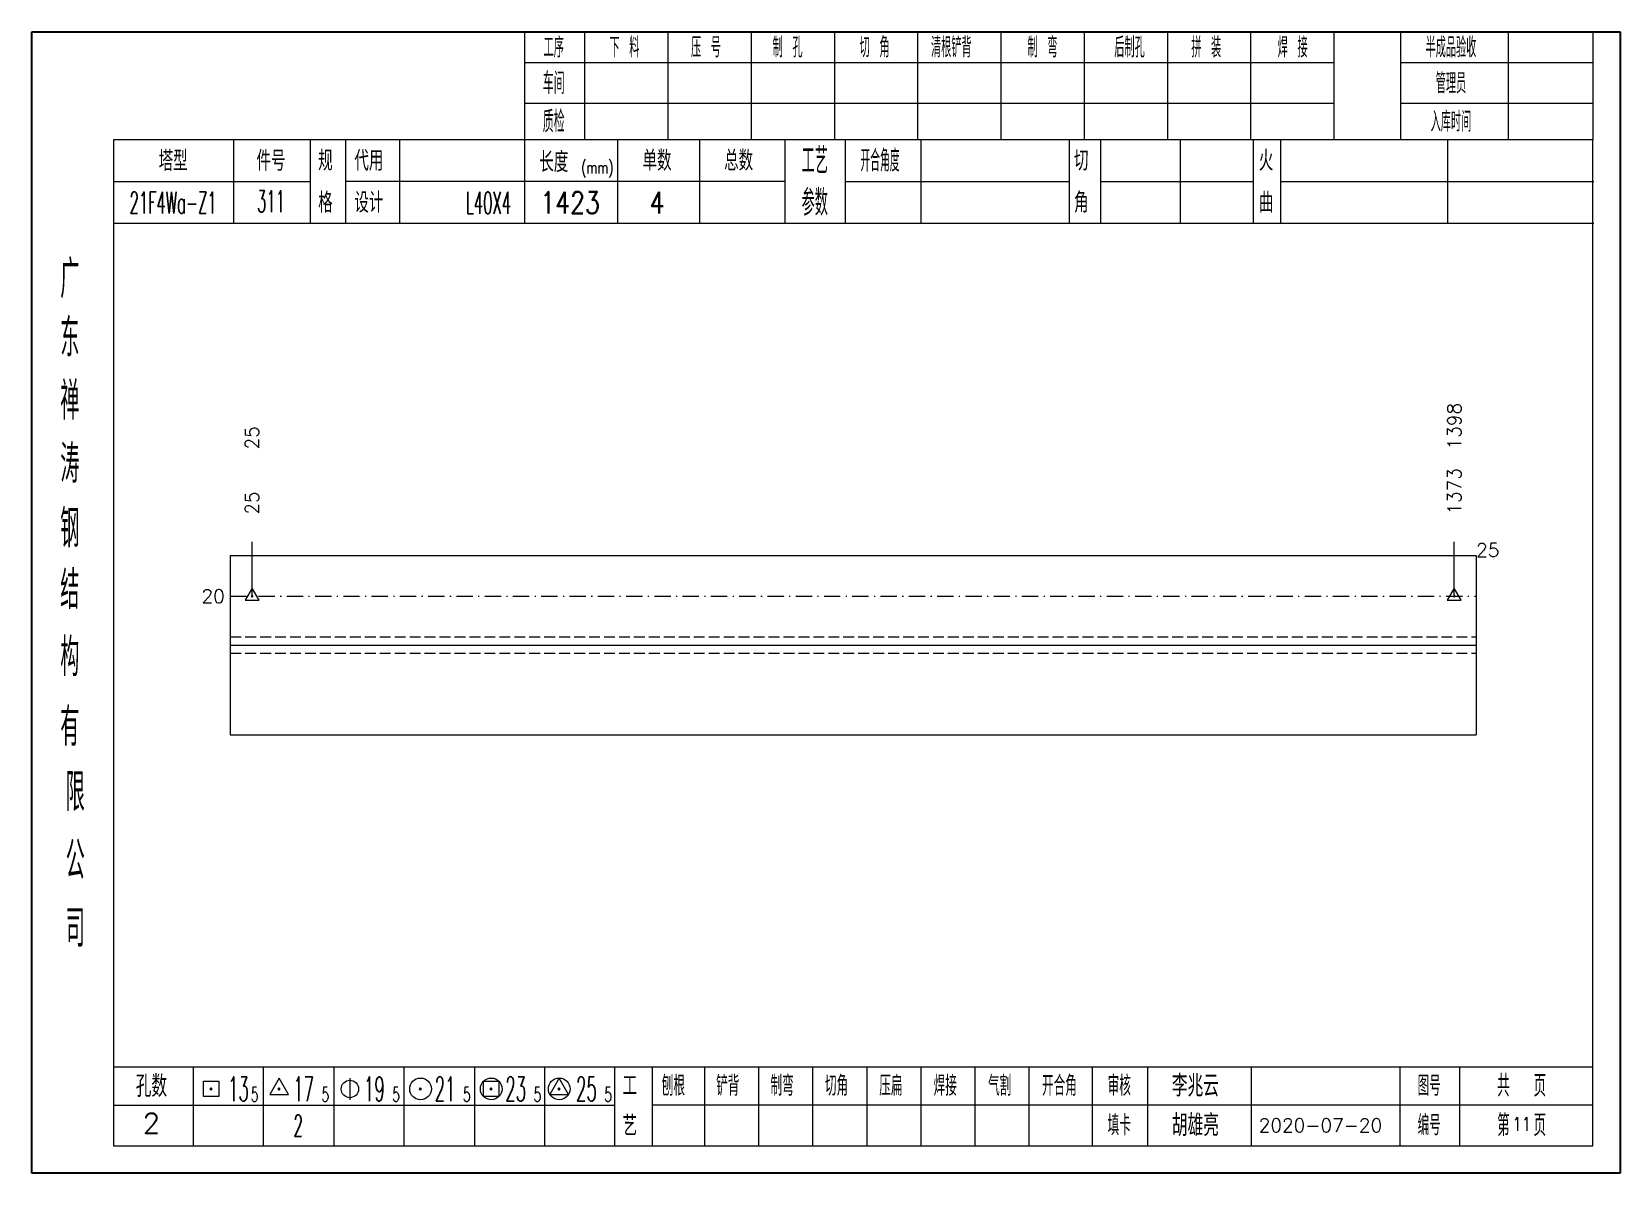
# Model space of a CAD drawing. Extents: x 1310 to 15542, y -76 to 8381.
# Drawn here: x 4637.7 to 4929.9, y 4373.7 to 4583.7 of the extents above; entities that cross this region are included whole.
import ezdxf
from ezdxf.enums import TextEntityAlignment as Align

# ---------------------------------------------------------------- set-up
doc = ezdxf.new("R2010")
doc.units = 0
doc.header["$MEASUREMENT"] = 0
doc.linetypes.add('一点画线', pattern=[5.2, 3, -1, 0.2, -1])
doc.linetypes.add('虚线', pattern=[2.75, 2, -0.75])
doc.layers.get('0').update_dxf_attribs({"linetype": 'CONTINUOUS', "lineweight": 25})
for name, color, linetype, lineweight in [('1', 7, 'CONTINUOUS', 25), ('4', 7, 'CONTINUOUS', 25), ('5', 7, 'CONTINUOUS', 25)]:
    doc.layers.add(name, color=color, linetype=linetype, lineweight=lineweight)
doc.styles.get("Standard").update_dxf_attribs({"font": 'simplex.shx', "width": 0.7, "height": 3, "bigfont": 'gbhzfs.shx'})

msp = doc.modelspace()

# ---------------------------------------------------------------- texts
at = {"color": 7, "linetype": 'Continuous', "lineweight": 13}
for s, p in [('1398', (4899.326, 4506.884)), ('25', (4678.247, 4506.884))]:
    msp.add_text(s, height=2.5, rotation=90, dxfattribs=at).set_placement(p, align=Align.MIDDLE_LEFT)
at = {"color": 8, "linetype": 'Continuous', "lineweight": 9}
for s, p in [('1373', (4899.326, 4494.884)), ('25', (4678.247, 4494.884))]:
    msp.add_text(s, height=2.5, rotation=90, dxfattribs=at).set_placement(p, align=Align.MIDDLE_LEFT)
at = {"color": 7, "linetype": 'Continuous', "lineweight": 13}
msp.add_text('25', height=2.5, dxfattribs=at).set_placement((4903.352, 4488.384), align=Align.MIDDLE_LEFT)
msp.add_text('20', height=2.5, dxfattribs=at).set_placement((4673.222, 4479.884), align=Align.MIDDLE_RIGHT)
at = {"layer": '4', "color": 1, "linetype": 'Continuous', "lineweight": 25}
for s, height, width, p in [('工序', 3.7, 0.7, (4733.722, 4580.841)), ('下 料', 3.7, 0.7, (4746.722, 4580.841)), ('压 号', 3.7, 0.7, (4761.722, 4580.841)), ('制 孔', 3.7, 0.7, (4776.722, 4580.841)), ('切 角', 3.7, 0.7, (4792.722, 4580.841)), ('清根铲背 ', 3.7, 0.7, (4807.722, 4580.841)), (' 制 弯', 3.7, 0.7, (4822.722, 4580.841)), (' 后制孔', 3.7, 0.7, (4838.722, 4580.841)), ('拼 装', 3.7, 0.7, (4853.722, 4580.841)), (' 焊 接', 3.7, 0.7, (4868.722, 4580.841)), ('半成品验收', 3.7, 0.7, (4898.722, 4580.841)), ('车间', 4, 0.7, (4733.722, 4574.241)), ('管理员', 3.7, 0.7, (4898.722, 4574.241)), ('质检', 4, 0.7, (4733.722, 4567.181)), ('入库时间', 3.7, 0.7, (4898.722, 4567.181)), ('(mm)', 2.24, 0.7, (4741.722, 4558.741)), ('工艺', 4.8, 0.7, (4781.722, 4560.001)), ('开合角度', 4, 0.6, (4793.722, 4560.001)), ('311', 4, 0.5, (4681.722, 4552.511)), ('参数', 4.8, 0.7, (4781.722, 4552.291)), ('21F4Wa-Z1', 4, 0.5, (4663.722, 4552.261)), ('L40X4', 4, 0.5, (4721.722, 4552.241)), ('1423', 4, 0.8, (4736.722, 4552.291)), ('4', 4, 0.8, (4752.722, 4552.291)), ('广', 6.96, 0.7, (4644.722, 4538.211)), ('东', 6.96, 0.7, (4644.722, 4527.421)), ('禅', 6.96, 0.7, (4644.722, 4515.831)), ('涛', 6.96, 0.7, (4644.722, 4504.231)), ('钢', 6.96, 0.7, (4644.722, 4492.341)), ('结', 6.96, 0.7, (4644.722, 4481.031)), ('构', 6.96, 0.7, (4644.722, 4468.651)), ('有', 6.96, 0.7, (4644.722, 4455.841)), ('限', 6.96, 0.7, (4645.722, 4443.841)), ('公', 6.96, 0.7, (4645.722, 4431.301)), ('司', 6.96, 0.7, (4645.722, 4418.821)), ('13', 4.47, 0.5, (4675.722, 4389.241)), ('17', 4.47, 0.5, (4687.722, 4389.241)), ('19', 4.47, 0.5, (4700.722, 4389.241)), ('21', 4.47, 0.5, (4713.722, 4389.241)), ('23', 4.47, 0.5, (4726.722, 4389.241)), ('25', 4.47, 0.5, (4739.722, 4389.241)), ('刨根', 3.7, 0.8, (4755.722, 4389.841)), ('铲背', 3.7, 0.8, (4765.722, 4389.841)), ('制弯', 3.7, 0.8, (4775.722, 4389.841)), ('切角', 3.7, 0.8, (4785.722, 4389.841)), ('压扁', 3.7, 0.8, (4795.722, 4389.841)), ('焊接', 3.7, 0.8, (4805.722, 4389.841)), ('气割', 3.7, 0.8, (4815.722, 4389.841)), ('开合角', 3.7, 0.8, (4826.722, 4389.841)), ('审核', 3.7, 0.8, (4837.722, 4389.841)), ('图号', 3.7, 0.8, (4894.722, 4389.841)), ('共  页', 4, 0.8, (4911.722, 4389.841)), ('5', 2.68, 0.6, (4678.722, 4388.241)), ('5', 2.68, 0.6, (4691.722, 4388.241)), ('5', 2.68, 0.6, (4704.722, 4388.241)), ('5', 2.68, 0.6, (4717.722, 4388.241)), ('5', 2.68, 0.6, (4730.722, 4388.241)), ('5', 2.68, 0.6, (4743.722, 4388.241)), ('第  页', 4, 0.8, (4911.722, 4382.571)), ('2', 4, 0.5, (4686.722, 4382.491)), ('填卡', 3.7, 0.8, (4837.722, 4382.571)), ('编号', 3.7, 0.8, (4894.722, 4382.571))]:
    msp.add_text(s, height=height, dxfattribs=dict(at, width=width)).set_placement(p, align=Align.MIDDLE_CENTER)
for s, height, p in [('塔型', 3.7, (4663.722, 4559.971)), ('件号', 3.7, (4681.722, 4559.971)), ('规', 3.7, (4691.722, 4560.001)), ('代用', 3.7, (4699.722, 4560.001)), ('长度', 3.7, (4733.722, 4559.741)), ('单数', 3.7, (4752.722, 4560.001)), ('总数', 3.7, (4767.722, 4560.001)), ('切', 3.7, (4830.722, 4560.001)), ('火', 3.7, (4864.722, 4560.001)), ('格', 3.7, (4691.722, 4552.291)), ('设计', 3.7, (4699.722, 4552.291)), ('角', 3.7, (4830.722, 4552.291)), ('曲', 3.7, (4864.722, 4552.291)), ('孔数', 4, (4659.722, 4389.761)), ('工', 3.7, (4747.722, 4389.841)), ('李兆云', 4, (4851.722, 4389.841)), ('胡雄亮', 4, (4851.722, 4382.571)), ('2', 3.7, (4659.722, 4382.931)), ('艺', 3.7, (4747.722, 4382.491)), ('2020-07-20', 2.5, (4874.722, 4382.571))]:
    msp.add_text(s, height=height, dxfattribs=at).set_placement(p, align=Align.MIDDLE_CENTER)
at = {"layer": '4', "color": 6, "linetype": 'Continuous', "lineweight": 25, "width": 0.8}
msp.add_text('11', height=2.5, dxfattribs=at).set_placement((4911.747, 4382.799), align=Align.MIDDLE_CENTER)

# ---------------------------------------------------------------- blocks, each defined once
blk = doc.blocks.new('孔17.5')
at = {"layer": '5', "color": 7, "linetype": 'Continuous', "lineweight": 13}
for p, q in [((0, 1), (-0.866, -0.5)), ((-0.1, -0.1), (0.1, 0.1)), ((0.1, -0.1), (-0.1, 0.1)), ((0.866, -0.5), (0, 1)), ((-0.866, -0.5), (0.866, -0.5))]:
    blk.add_line(p, q, dxfattribs=at)
blk = doc.blocks.new('CTJGK')
at = {"color": 6, "linetype": 'Continuous'}
for p, q in [((0, 209.97), (292.13, 209.97)), ((0, 0), (0, 209.97)), ((292.13, 209.97), (292.13, 0)), ((292.13, 0), (0, 0))]:
    blk.add_line(p, q, dxfattribs=at)

# ---------------------------------------------------------------- linework, layer by layer
at = {"color": 7, "linetype": 'Continuous', "lineweight": 18}
for p, q in [((4674.222, 4487.384), (4674.222, 4454.384)), ((4674.222, 4487.384), (4903.352, 4487.384)), ((4903.352, 4487.384), (4903.352, 4454.384)), ((4674.222, 4470.884), (4903.352, 4470.884))]:
    msp.add_line(p, q, dxfattribs=at)
at = {"color": 7, "linetype": 'Continuous', "lineweight": 13}
for p, q in [((4678.247, 4479.884), (4678.247, 4489.884)), ((4899.326, 4479.884), (4899.326, 4489.884))]:
    msp.add_line(p, q, dxfattribs=at)
at = {"color": 3, "linetype": '一点画线', "lineweight": 13}
msp.add_line((4674.222, 4479.884), (4903.352, 4479.884), dxfattribs=at)
at = {"color": 1, "linetype": '虚线', "lineweight": 18}
for p, q in [((4674.222, 4472.384), (4903.352, 4472.384)), ((4674.222, 4469.384), (4903.352, 4469.384))]:
    msp.add_line(p, q, dxfattribs=at)
at = {"layer": '1', "color": 7, "linetype": 'Continuous', "lineweight": 18}
msp.add_line((4674.222, 4454.384), (4903.352, 4454.384), dxfattribs=at)
at = {"layer": '4', "color": 1, "linetype": 'Continuous', "lineweight": 18}
for p, q in [((4637.722, 4583.711), (4637.722, 4373.741)), ((4929.852, 4583.711), (4637.722, 4583.711)), ((4728.352, 4583.711), (4728.352, 4563.871)), ((4739.382, 4583.711), (4739.382, 4563.851)), ((4754.692, 4583.711), (4754.692, 4563.851)), ((4770.012, 4583.711), (4770.012, 4563.851)), ((4785.322, 4583.711), (4785.322, 4563.851)), ((4800.632, 4583.711), (4800.632, 4563.851)), ((4815.942, 4583.711), (4815.942, 4563.851)), ((4831.262, 4583.711), (4831.262, 4563.851)), ((4846.572, 4583.711), (4846.572, 4563.851)), ((4861.882, 4583.711), (4861.882, 4563.851)), ((4877.192, 4583.711), (4877.192, 4563.871)), ((4877.192, 4583.711), (4877.192, 4563.851)), ((4889.472, 4583.711), (4889.472, 4563.851)), ((4909.222, 4583.711), (4909.222, 4563.851)), ((4924.802, 4583.711), (4924.802, 4563.851)), ((4929.852, 4553.911), (4929.852, 4583.711)), ((4877.192, 4577.981), (4728.352, 4577.981)), ((4924.802, 4577.981), (4889.472, 4577.981)), ((4877.192, 4570.501), (4728.352, 4570.501)), ((4924.802, 4570.501), (4889.472, 4570.501)), ((4652.732, 4563.851), (4652.732, 4378.791)), ((4924.802, 4563.851), (4652.732, 4563.851)), ((4674.852, 4563.861), (4674.852, 4548.441)), ((4689.002, 4548.441), (4689.002, 4563.851)), ((4695.502, 4548.441), (4695.502, 4563.851)), ((4705.372, 4563.851), (4705.372, 4548.441)), ((4728.352, 4563.871), (4728.352, 4548.441)), ((4745.472, 4563.851), (4745.472, 4548.441)), ((4760.522, 4563.851), (4760.522, 4548.441)), ((4776.222, 4563.851), (4776.222, 4548.441)), ((4787.282, 4563.851), (4787.282, 4548.441)), ((4801.232, 4563.851), (4801.232, 4548.441)), ((4828.532, 4563.851), (4828.532, 4548.441)), ((4834.292, 4563.851), (4834.292, 4548.441)), ((4848.912, 4563.851), (4848.912, 4548.441)), ((4862.372, 4563.851), (4862.372, 4548.441)), ((4867.362, 4563.851), (4867.362, 4548.441)), ((4898.102, 4563.851), (4898.102, 4548.441)), ((4924.802, 4378.791), (4924.802, 4563.851)), ((4689.002, 4556.091), (4652.732, 4556.091)), ((4776.222, 4556.141), (4695.502, 4556.141)), ((4787.282, 4556.141), (4828.532, 4556.141)), ((4834.292, 4556.141), (4862.372, 4556.141)), ((4867.362, 4556.141), (4924.982, 4556.141)), ((4929.852, 4373.741), (4929.852, 4553.911)), ((4924.982, 4548.441), (4652.732, 4548.441)), ((4652.732, 4393.321), (4924.802, 4393.321)), ((4667.422, 4393.321), (4667.422, 4378.791)), ((4680.352, 4378.791), (4680.352, 4393.321)), ((4693.282, 4393.321), (4693.282, 4378.791)), ((4706.202, 4378.791), (4706.202, 4393.321)), ((4719.132, 4393.321), (4719.132, 4378.791)), ((4732.062, 4378.791), (4732.062, 4393.321)), ((4744.982, 4378.791), (4744.982, 4393.321)), ((4751.852, 4378.791), (4751.852, 4393.321)), ((4761.512, 4378.791), (4761.512, 4393.321)), ((4771.452, 4378.791), (4771.452, 4393.321)), ((4781.392, 4378.791), (4781.392, 4393.321)), ((4791.342, 4378.791), (4791.342, 4393.321)), ((4801.282, 4378.791), (4801.282, 4393.321)), ((4811.222, 4378.791), (4811.222, 4393.321)), ((4821.172, 4378.791), (4821.172, 4393.321)), ((4832.812, 4378.791), (4832.812, 4393.321)), ((4842.962, 4378.791), (4842.962, 4393.321)), ((4862.022, 4378.791), (4862.022, 4393.321)), ((4889.402, 4378.791), (4889.402, 4393.321)), ((4900.362, 4378.791), (4900.362, 4393.321)), ((4744.982, 4386.191), (4652.732, 4386.191)), ((4751.812, 4386.351), (4924.802, 4386.351)), ((4652.732, 4378.791), (4924.802, 4378.791)), ((4637.722, 4373.741), (4929.852, 4373.741))]:
    msp.add_line(p, q, dxfattribs=at)
at = {"layer": '4', "color": 7, "linetype": 'Continuous', "lineweight": 13}
for p, q in [((4683.222, 4391.241), (4681.49, 4388.241)), ((4684.954, 4388.241), (4683.222, 4391.241)), ((4696.222, 4391.241), (4696.222, 4387.241)), ((4734.722, 4391.241), (4732.99, 4388.241)), ((4736.454, 4388.241), (4734.722, 4391.241)), ((4669.308, 4387.827), (4669.308, 4390.655)), ((4669.308, 4390.655), (4672.136, 4390.655)), ((4672.136, 4387.827), (4669.308, 4387.827)), ((4670.522, 4389.041), (4670.922, 4389.441)), ((4670.922, 4389.041), (4670.522, 4389.441)), ((4672.136, 4390.655), (4672.136, 4387.827)), ((4681.49, 4388.241), (4684.954, 4388.241)), ((4683.022, 4389.041), (4683.422, 4389.441)), ((4683.422, 4389.041), (4683.022, 4389.441)), ((4709.022, 4389.041), (4709.422, 4389.441)), ((4709.422, 4389.041), (4709.022, 4389.441)), ((4720.808, 4387.827), (4720.808, 4390.655)), ((4720.808, 4390.655), (4723.636, 4390.655)), ((4723.636, 4387.827), (4720.808, 4387.827)), ((4722.022, 4389.041), (4722.422, 4389.441)), ((4722.422, 4389.041), (4722.022, 4389.441)), ((4723.636, 4390.655), (4723.636, 4387.827)), ((4732.99, 4388.241), (4736.454, 4388.241)), ((4734.522, 4389.041), (4734.922, 4389.441)), ((4734.922, 4389.041), (4734.522, 4389.441))]:
    msp.add_line(p, q, dxfattribs=at)
for centre, radius in [((4696.222, 4389.241), 1.6), ((4709.222, 4389.241), 2), ((4722.222, 4389.241), 2), ((4734.722, 4389.241), 2)]:
    msp.add_circle(centre, radius, dxfattribs=at)

# ---------------------------------------------------------------- block references
at = {"color": 0, "linetype": 'Continuous'}
msp.add_blockref('CTJGK', (4637.722, 4373.741), dxfattribs=at)
at = {"color": 8, "linetype": 'Continuous', "lineweight": 9, "xscale": 1.5, "yscale": 1.5, "zscale": 1.5}
for p in [(4678.247, 4479.884), (4899.326, 4479.884)]:
    msp.add_blockref('孔17.5', p, dxfattribs=at)

msp.set_redraw_order([(e.dxf.handle, doc.entitydb.next_handle()) for e in msp.query("TEXT MTEXT ATTDEF DIMENSION ARC_DIMENSION")])  # texts and dimensions are drawn at this point

doc.saveas('drawing.dxf')
